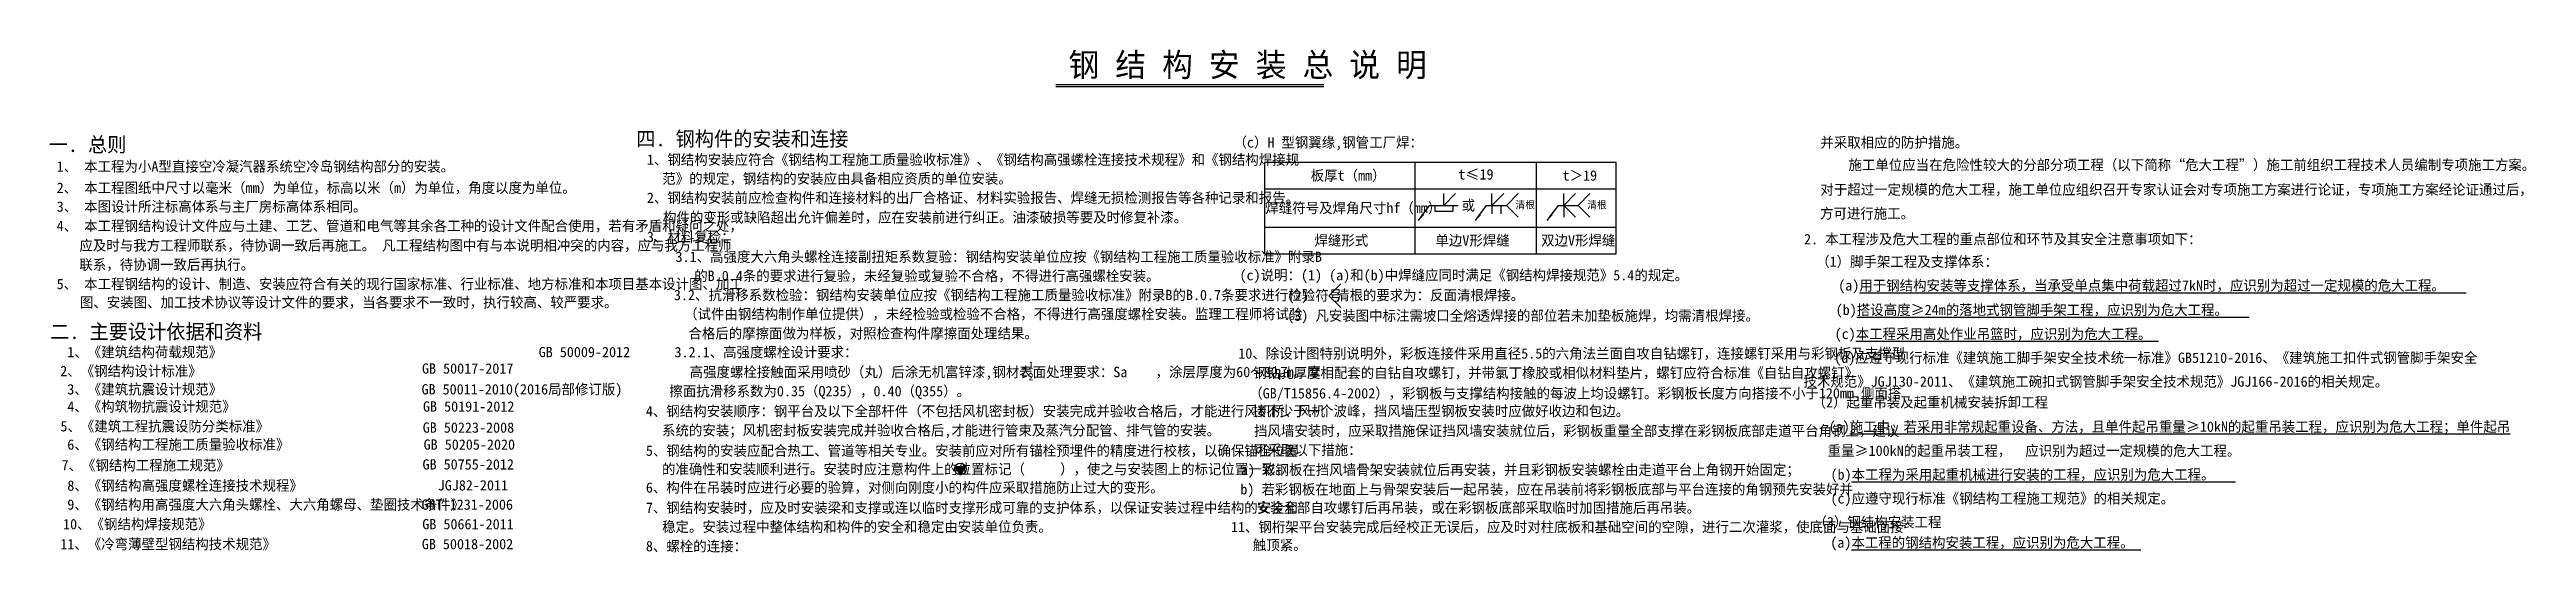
# Model space of a CAD drawing. Header units: metres. Extents: x -360 to 953, y -104 to 718.
# Drawn here: x 114 to 953, y 547 to 718 of the extents above; entities that cross this region are included whole.
import ezdxf

# ---------------------------------------------------------------- set-up
doc = ezdxf.new("R2010")
doc.units = ezdxf.units.M
doc.dimstyles.get("Standard").update_dxf_attribs({"dimtxt": 2.5, "dimasz": 2.5, "dimexe": 1.25, "dimexo": 0.625, "dimtad": 1, "dimcen": 2.5, "dimazin": 3, "dimtfac": 1, "dimtmove": 0, "dimatfit": 3})

msp = doc.modelspace()

# ---------------------------------------------------------------- texts
for s, height, p in [('钢 结 构 安 装 总 说 明', 8, (459.29, 708.54)), ('1、 本工程为小A型直接空冷凝汽器系统空冷岛钢结构部分的安装。 ', 3.5, (116.77, 676.35)), ('2、 本工程图纸中尺寸以毫米（mm）为单位，标高以米（m）为单位，角度以度为单位。', 3.5, (116.77, 669.13)), ('3、 本图设计所注标高体系与主厂房标高体系相同。', 3.5, (116.77, 662.77)), ('4、 本工程钢结构设计文件应与土建、工艺、管道和电气等其余各工种的设计文件配合使用，若有矛盾和疑问之处，', 3.5, (116.77, 656.22)), ('应及时与我方工程师联系，待协调一致后再施工。 凡工程结构图中有与本说明相冲突的内容，应与我方工程师', 3.5, (124.47, 649.61)), ('5、 本工程钢结构的设计、制造、安装应符合有关的现行国家标准、行业标准、地方标准和本项目基本设计图、加工', 3.5, (116.77, 636.55)), ('图、安装图、加工技术协议等设计文件的要求，当各要求不一致时，执行较高、较严要求。', 3.5, (124.63, 630.32)), ('    1、《建筑结构荷载规范》                                             GB 50009-2012 ', 3.5, (110.84, 613.47)), ('GB 50011-2010(2016局部修订版)', 3.5, (240.27, 600.86)), ('GB 50017-2017', 3.5, (240.43, 607.89)), ('2', 3, (443.24, 607.04)), ('2', 2.5, (445.78, 605.61)), ('1', 2.5, (445.78, 609.57)), ('GB 50191-2012', 3.5, (240.76, 595.03)), ('GB 50223-2008', 3.5, (240.68, 587.89)), ('GB 50755-2012', 3.5, (240.61, 575.42)), ('GB 50205-2020', 3.5, (240.98, 582.14)), ('JGJ82-2011', 3.5, (245.76, 568.33)), ('    9、《钢结构用高强度大六角头螺栓、大六角螺母、垫圈技术条件》  ', 3.5, (110.84, 561.8)), ('GBT 1231-2006', 3.5, (240.28, 561.8)), ('GB 50661-2011', 3.5, (240.54, 555.17)), ('GB 50018-2002', 3.5, (240.37, 548.41)), ('8、螺栓的连接：', 3.5, (316.22, 547.7))]:
    msp.add_text(s, height=height).set_placement(p)
at = {"color": 6}
for s, p in [('一. 总则', (114.06, 683.01)), ('四. 钢构件的安装和连接', (312.97, 684.95)), ('二. 主要设计依据和资料', (114.57, 619.64))]:
    msp.add_text(s, height=5, dxfattribs=at).set_placement(p)
at = {"color": 7}
for s, height, p in [('（c）H 型钢翼缘,钢管工厂焊：', 3.5, (515.13, 684.51)), ('并采取相应的防护措施。 ', 3.5, (713.8, 684.51)), ('1、钢结构安装应符合《钢结构工程施工质量验收标准》、《钢结构高强螺栓连接技术规程》和《钢结构焊接规', 3.5, (316.56, 678.67)), ('    施工单位应当在危险性较大的分部分项工程（以下简称“危大工程”）施工前组织工程技术人员编制专项施工方案。', 3.5, (713.8, 676.89)), ('范》的规定，钢结构的安装应由具备相应资质的单位安装。', 3.5, (321.77, 672.25)), ('板厚t（mm） ', 3.5, (541.27, 673.3)), ('t≤19', 3.5, (591.26, 673.68)), ('t＞19', 3.5, (626.52, 673.3)), ('对于超过一定规模的危大工程，施工单位应组织召开专家认证会对专项施工方案进行论证，专项施工方案经论证通过后，', 3.5, (713.8, 668.53)), ('2、钢结构安装前应检查构件和连接材料的出厂合格证、材料实验报告、焊缝无损检测报告等各种记录和报告。', 3.5, (316.56, 665.75)), ('构件的变形或缺陷超出允许偏差时，应在安装前进行纠正。油漆破损等要及时修复补漆。', 3.5, (322.02, 659.12)), ('焊缝符号及焊角尺寸hf（mm） ', 3.5, (525.91, 662.3)), ('或', 3.5, (592.36, 663.15)), ('清根', 2.5, (610.62, 663.85)), ('清根', 2.5, (634.93, 663.85)), ('方可进行施工。', 3.5, (713.67, 660.45)), ('3、材料复检：', 3.5, (316.56, 652.48)), ('焊缝形式 ', 3.5, (542.54, 651.3)), ('单边V形焊缝', 3.5, (583.5, 651.3)), ('双边V形焊缝', 3.5, (619.27, 651.3)), ('2. 本工程涉及危大工程的重点部位和环节及其安全注意事项如下：', 3.5, (708.28, 651.74)), ('联系，待协调一致后再执行。', 3.5, (124.47, 643.1)), ('     3.1、高强度大六角头螺栓连接副扭矩系数复验：钢结构安装单位应按《钢结构工程施工质量验收标准》附录B', 3.5, (314.35, 645.75)), ('（1）脚手架工程及支撑体系：  ', 3.5, (712.37, 644.1)), ('的B.0.4条的要求进行复验，未经复验或复验不合格，不得进行高强螺栓安装。', 3.5, (332.59, 639.28)), ('(c)说明：(1) (a)和(b)中焊缝应同时满足《钢结构焊接规范》5.4的规定。', 3.5, (517.18, 639.52)), ('  (a)%%U用于钢结构安装等支撑体系，当承受单点集中荷载超过7kN时，应识别为超过一定规模的危大工程。   ', 3.5, (715.09, 636.03)), ('     3.2、抗滑移系数检验：钢结构安装单位应按《钢结构工程施工质量验收标准》附录B的B.0.7条要求进行检验', 3.5, (313.79, 632.8)), ('（试件由钢结构制作单位提供），未经检验或检验不合格，不得进行高强度螺栓安装。监理工程师将试验', 3.5, (329.17, 626.38)), ('(2) 符号', 3.5, (533.32, 632.65)), ('(3) 凡安装图中标注需坡口全熔透焊接的部位若未加垫板施焊，均需清根焊接。', 3.5, (533.33, 625.81)), ('清根', 3.5, (549.92, 632.76)), ('的要求为：反面清根焊接。', 3.5, (558.93, 632.74)), (' (b)%%U搭设高度≥24m的落地式钢管脚手架工程，应识别为危大工程。   ', 3.5, (716.61, 627.77)), ('合格后的摩擦面做为样板，对照检查构件摩擦面处理结果。', 3.5, (330.62, 619.82)), (' (c)%%U本工程采用高处作业吊篮时，应识别为危大工程。 ', 3.5, (716.25, 619.62)), ('    3.2.1、高强度螺栓设计要求：', 3.5, (316.38, 613.44)), ('   10、除设计图特别说明外，彩板连接件采用直径5.5的六角法兰面自攻自钻螺钉，连接螺钉采用与彩钢板及支撑型', 3.5, (509.61, 613)), (' (d)应遵守现行标准《建筑施工脚手架安全技术统一标准》GB51210-2016、《建筑施工扣件式钢管脚手架安全', 3.5, (716.12, 611.54)), ('2、《钢结构设计标准》                                     ', 3.5, (117.96, 607.04)), ('    3、《建筑抗震设计规范》                            ', 3.5, (110.84, 600.86)), ('擦面抗滑移系数为0.35（Q235），0.40（Q355）。', 3.5, (324.17, 600.22)), ('高强度螺栓接触面采用喷砂（丸）后涂无机富锌漆,钢材表面处理要求：Sa    ，涂层厚度为60～80μm。摩', 3.5, (331.03, 606.71)), ('钢钻孔厚度相配套的自钻自攻螺钉，并带氯丁橡胶或相似材料垫片，螺钉应符合标准《自钻自攻螺钉》', 3.5, (521.81, 606.43)), ('技术规范》JGJ130-2011、《建筑施工碗扣式钢管脚手架安全技术规范》JGJ166-2016的相关规定。 ', 3.5, (708.07, 603.48)), ('    4、《构筑物抗震设计规范》                                       ', 3.5, (110.84, 595.03)), ('4、钢结构安装顺序：钢平台及以下全部杆件（不包括风机密封板）安装完成并验收合格后，才能进行风机桥、风机', 3.5, (316.22, 593.45)), ('接不少于一个波峰，挡风墙压型钢板安装时应做好收边和包边。', 3.5, (521.69, 593.5)), ('（GB/T15856.4-2002），彩钢板与支撑结构接触的每波上均设螺钉。彩钢板长度方向搭接不小于120mm,侧面搭', 3.5, (520.48, 599.5)), ('（2）起重吊装及起重机械安装拆卸工程 ', 3.5, (711.13, 596.46)), ('5、《建筑工程抗震设防分类标准》                               ', 3.5, (118.03, 588.33)), ('系统的安装；风机密封板安装完成并验收合格后,才能进行管束及蒸汽分配管、排气管的安装。', 3.5, (321.69, 586.94)), ('挡风墙安装时，应采取措施保证挡风墙安装就位后，彩钢板重量全部支撑在彩钢板底部走道平台角钢上，建议', 3.5, (522.1, 586.79)), ('(a)%%U施工中，若采用非常规起重设备、方法，且单件起吊重量≥10kN的起重吊装工程，应识别为危大工程；单件起吊', 3.5, (716.61, 588.2)), ('7、《钢结构工程施工规范》                               ', 3.5, (118.41, 575.12)), ('    6、《钢结构工程施工质量验收标准》                               ', 3.5, (110.84, 582.14)), ('5、钢结构的安装应配合热工、管道等相关专业。安装前应对所有锚栓预埋件的精度进行校核，以确保锚栓位置', 3.5, (316.22, 580.06)), ('可采取以下措施：', 3.5, (522.1, 580.31)), ('重量≥100kN的起重吊装工程，  应识别为超过一定规模的危大工程。 ', 3.5, (716.25, 580.05)), ('    8、《钢结构高强度螺栓连接技术规程》                   ', 3.5, (110.84, 568.24)), ('6、构件在吊装时应进行必要的验算，对侧向刚度小的构件应采取措施防止过大的变形。', 3.5, (316.22, 567.57)), ('的准确性和安装顺利进行。安装时应注意构件上的位置标记（     ），使之与安装图上的标记位置一致。', 3.5, (321.69, 573.81)), ('b) 若彩钢板在地面上与骨架安装后一起吊装，应在吊装前将彩钢板底部与平台连接的角钢预先安装好并', 3.5, (517.47, 566.97)), ('a) 彩钢板在挡风墙骨架安装就位后再安装，并且彩钢板安装螺栓由走道平台上角钢开始固定；', 3.5, (517.68, 573.57)), (' (b)%%U本工程为采用起重机械进行安装的工程，应识别为危大工程。   ', 3.5, (714.85, 571.97)), ('7、钢结构安装时，应及时安装梁和支撑或连以临时支撑形成可靠的支护体系，以保证安装过程中结构的安全和', 3.5, (316.22, 560.74)), ('安装全部自攻螺钉后再吊装，或在彩钢板底部采取临时加固措施后再吊装。', 3.5, (522.96, 560.76)), (' (c)应遵守现行标准《钢结构工程施工规范》的相关规定。 ', 3.5, (714.85, 563.9)), ('    10、《钢结构焊接规范》                       ', 3.5, (109.4, 555.17)), ('稳定。安装过程中整体结构和构件的安全和稳定由安装单位负责。', 3.5, (321.69, 554.27)), ('11、钢桁架平台安装完成后经校正无误后，应及时对柱底板和基础空间的空隙，进行二次灌浆，使底面与基础面接', 3.5, (514.27, 554.21)), ('（3）钢结构安装工程 ', 3.5, (711.46, 555.86)), ('   11、《冷弯薄壁型钢结构技术规范》                            ', 3.5, (110.84, 548.41)), ('触顶紧。', 3.5, (521.69, 548.1)), (' (a)%%U本工程的钢结构安装工程，应识别为危大工程。 ', 3.5, (714.78, 548.93))]:
    msp.add_text(s, height=height, dxfattribs=at).set_placement(p)

# ---------------------------------------------------------------- hatches: boundary and pattern name
h = msp.add_hatch(color=7)
h.dxf.hatch_style = 1
h.paths.add_polyline_path([(424.47, 576.45), (420.89, 576.45), (422.68, 573.65), (424.47, 576.45)])

# ---------------------------------------------------------------- linework, layer by layer
at = {"color": 2}
msp.add_line((455.03, 705.87), (545.68, 705.87), dxfattribs=at)
at = {"color": 3}
msp.add_line((455.03, 705.19), (545.68, 705.19), dxfattribs=at)
at = {"color": 7}
for p, q in [((525.67, 679.55), (644.67, 679.55)), ((525.67, 679.55), (525.67, 648.55)), ((576.67, 648.55), (576.67, 679.55)), ((617.67, 648.55), (617.67, 679.55)), ((644.67, 648.55), (644.67, 679.55)), ((525.67, 670.55), (644.67, 670.55)), ((583.33, 664.9), (583.33, 662.9)), ((583.33, 662.9), (589.33, 662.9)), ((586.33, 664.9), (586.33, 668.9)), ((590.33, 668.9), (586.33, 664.9)), ((589.33, 664.9), (589.33, 662.9)), ((606.64, 668.9), (602.64, 664.9)), ((602.64, 664.9), (602.64, 668.9)), ((602.64, 664.9), (602.64, 662)), ((605.64, 664.9), (605.64, 662)), ((611.51, 668.9), (607.51, 664.9)), ((611.51, 660.9), (607.51, 664.9)), ((630.94, 668.9), (626.94, 664.9)), ((626.94, 664.9), (626.94, 668.9)), ((626.94, 664.9), (630.94, 664.9)), ((626.94, 664.9), (626.94, 660.9)), ((626.94, 664.9), (630.94, 664.9)), ((630.94, 660.9), (626.94, 664.9)), ((635.81, 668.9), (631.81, 664.9)), ((635.81, 660.9), (631.81, 664.9)), ((525.67, 657.55), (644.67, 657.55)), ((525.67, 648.55), (644.67, 648.55))]:
    msp.add_line(p, q, dxfattribs=at)
for p, q in [((551.46, 638.31), (547.46, 634.31)), ((551.46, 630.31), (547.46, 634.31)), ((422.68, 573.65), (420.89, 576.45)), ((420.89, 576.45), (424.47, 576.45)), ((424.47, 576.45), (422.68, 573.65))]:
    msp.add_line(p, q)
msp.add_lwpolyline([(445.44, 608.69, 0.1, 0.1, 0), (447.72, 608.69, 0.1, 0.1, 0)], format="xyseb")
msp.add_circle((422.68, 575.62), 1.97)

msp.set_redraw_order([(e.dxf.handle, doc.entitydb.next_handle()) for e in msp.query("TEXT MTEXT ATTDEF DIMENSION ARC_DIMENSION")])  # texts and dimensions are drawn at this point

# ---------------------------------------------------------------- leaders
for points in [[(577.8, 659.83), (581.54, 664.9), (591.19, 664.9)], [(597.07, 659.83), (600.82, 664.9), (607.51, 664.9)], [(621.37, 659.83), (625.12, 664.9), (631.81, 664.9)]]:
    msp.add_leader(points, dimstyle='Standard', dxfattribs=at)

doc.saveas('drawing.dxf')
